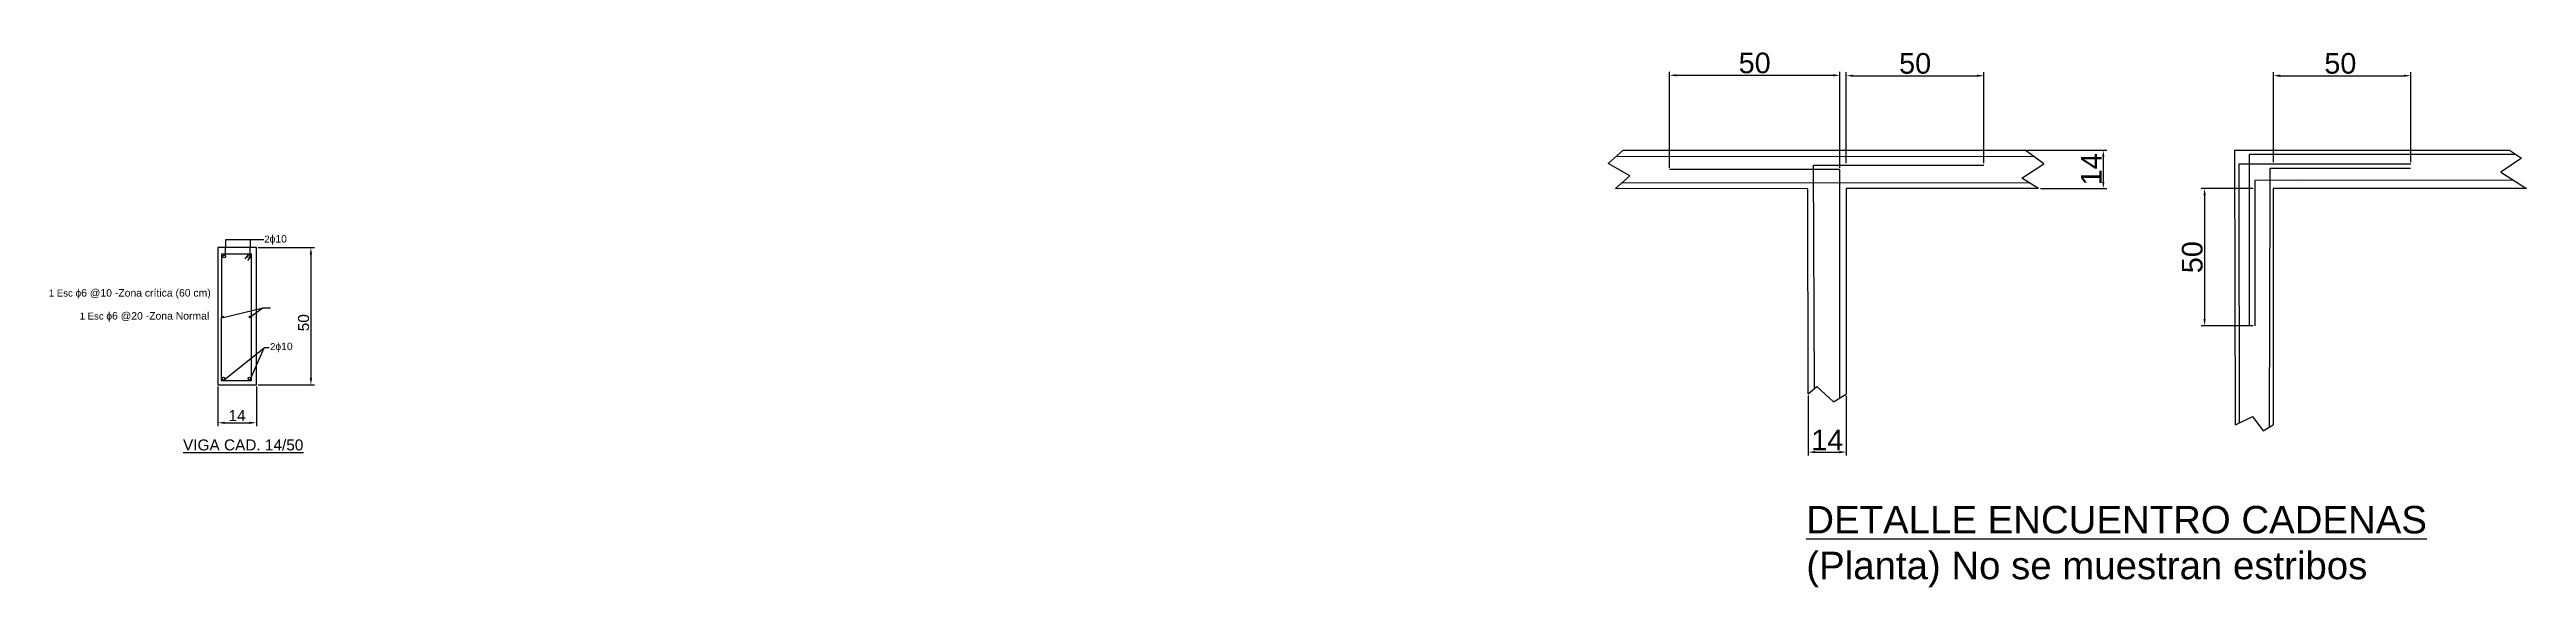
# Model space of a CAD drawing. Header units: centimetres. Extents: x 778 to 15841, y 1585 to 3584.
# Drawn here: x 3556 to 4457, y 2300 to 2496 of the extents above; entities that cross this region are included whole.
import ezdxf

# ---------------------------------------------------------------- set-up
doc = ezdxf.new("R2010")
doc.units = ezdxf.units.CM
doc.layers.get('DEFPOINTS').update_dxf_attribs({"color": 250})
doc.layers.add('armadura horizotal', color=7, linetype='Continuous', lineweight=30, true_color=0xff9eff)
for name, color, linetype in [('Cadena', 8, 'Continuous'), ('Cotas', 80, 'Continuous'), ('Texto', 7, 'Continuous')]:
    doc.layers.add(name, color=color, linetype=linetype)
doc.styles.get("Standard").update_dxf_attribs({"font": 'arial.ttf'})
doc.dimstyles.new('ISO-25', dxfattribs={"dimtxt": 7.5, "dimasz": 2.5, "dimexe": 1.25, "dimexo": 0.625, "dimtad": 1, "dimtxsty": 'Standard', "dimcen": 2.5, "dimadec": 0, "dimazin": 0, "dimtfac": 1, "dimtmove": 0, "dimatfit": 3, "dimfxl": 1, "dimarcsym": 0})

msp = doc.modelspace()

# ---------------------------------------------------------------- texts
at = {"layer": 'armadura horizotal', "char_height": 2.5, "attachment_point": 1}
for s, width, gutter_width, heights, insert in [('2{\\H1.08333x;ɸ10}', 9.36671, 12.5, [3.077], (3634.109, 2428.751)), ('1 Esc {\\H1.08333x;ɸ6 @10 -Zona crítica (60 cm)}', 61.99663, 16.988, [5.286], (3555.694, 2409.084)), ('1 Esc {\\H1.08333x;ɸ6 @20 -Zona Normal}', 61.99663, 16.988, [5.286], (3566.921, 2400.713)), ('2{\\H1.08333x;ɸ10}', 9.36671, 12.5, [3.077], (3636.224, 2389.609))]:
    msp.add_mtext_dynamic_manual_height_columns(s, width=width, gutter_width=gutter_width, heights=heights, dxfattribs=dict(at, insert=insert))
at = {"layer": 'Texto', "attachment_point": 1}
for s, width, heights, insert, char_height in [('\\pxt8;{\\LVIGA CAD. 14/50}', 298.08324, [16.402], (3604.547, 2354.379), 4), ('\\pxt8;{\\LDETALLE ENCUENTRO CADENAS\\P}(Planta) No se muestran estribos', 627.55152, [110.625], (4195.301, 2330.174), 10)]:
    msp.add_mtext_dynamic_manual_height_columns(s, width=width, gutter_width=12.5, heights=heights, dxfattribs=dict(at, insert=insert, char_height=char_height))

# ---------------------------------------------------------------- blocks, each defined once
blk = doc.blocks.new('*D160')
at = {"layer": 'Cotas', "color": 0, "lineweight": -2, "transparency": 16777216}
for p, q in [((3617.22, 2373.59), (3617.22, 2359.19)), ((3631.22, 2373.59), (3631.22, 2359.19)), ((3619.72, 2360.44), (3628.72, 2360.44))]:
    blk.add_line(p, q, dxfattribs=at)
at = {"layer": 'Cotas', "color": 0, "transparency": 16777216}
for points in [[(3619.72, 2360.85), (3619.72, 2360.02), (3617.22, 2360.44)], [(3628.72, 2360.85), (3628.72, 2360.02), (3631.22, 2360.44)]]:
    blk.add_solid(points, dxfattribs=at)
at = {"layer": 'DEFPOINTS', "color": 0, "transparency": 16777216}
for p in [(3617.22, 2374.22), (3631.22, 2374.22), (3631.22, 2360.44)]:
    blk.add_point(p, dxfattribs=at)
at = {"layer": 'Cotas', "color": 0, "transparency": 16777216, "insert": (3624.22, 2363.07), "char_height": 4, "attachment_point": 5}
blk.add_mtext('14', dxfattribs=at)
blk = doc.blocks.new('*D161')
at = {"layer": 'Cotas', "color": 0, "lineweight": -2, "transparency": 16777216}
for p, q in [((3631.85, 2424.22), (3652.34, 2424.22)), ((3651.09, 2421.72), (3651.09, 2376.72)), ((3631.85, 2374.22), (3652.34, 2374.22))]:
    blk.add_line(p, q, dxfattribs=at)
at = {"layer": 'Cotas', "color": 0, "transparency": 16777216}
for points in [[(3650.67, 2421.72), (3651.5, 2421.72), (3651.09, 2424.22)], [(3650.67, 2376.72), (3651.5, 2376.72), (3651.09, 2374.22)]]:
    blk.add_solid(points, dxfattribs=at)
at = {"layer": 'DEFPOINTS', "color": 0, "transparency": 16777216}
for p in [(3631.22, 2424.22), (3631.22, 2374.22), (3651.09, 2374.22)]:
    blk.add_point(p, dxfattribs=at)
at = {"layer": 'Cotas', "color": 0, "transparency": 16777216, "insert": (3648.42, 2396.86), "char_height": 4, "attachment_point": 5, "rotation": 90}
blk.add_mtext('50', dxfattribs=at)
blk = doc.blocks.new('*D163')
at = {"layer": 'Cotas', "color": 0, "lineweight": -2, "transparency": 16777216}
for p, q in [((4145.51, 2453.23), (4145.51, 2488.17)), ((4207.51, 2453.23), (4207.51, 2488.17)), ((4148.01, 2486.92), (4205.01, 2486.92))]:
    blk.add_line(p, q, dxfattribs=at)
at = {"layer": 'Cotas', "color": 0, "transparency": 16777216}
for points in [[(4148.01, 2487.33), (4148.01, 2486.5), (4145.51, 2486.92)], [(4205.01, 2487.33), (4205.01, 2486.5), (4207.51, 2486.92)]]:
    blk.add_solid(points, dxfattribs=at)
at = {"layer": 'DEFPOINTS', "color": 0, "transparency": 16777216}
for p in [(4207.51, 2486.92), (4145.51, 2452.61), (4207.51, 2452.61)]:
    blk.add_point(p, dxfattribs=at)
at = {"layer": 'Cotas', "color": 0, "transparency": 16777216, "insert": (4176.51, 2491.37), "char_height": 7.5, "attachment_point": 5}
blk.add_mtext('50', dxfattribs=at)
blk = doc.blocks.new('*D164')
at = {"layer": 'Cotas', "color": 0, "lineweight": -2, "transparency": 16777216}
for p, q in [((4209.85, 2454.89), (4209.85, 2488.01)), ((4259.94, 2454.89), (4259.94, 2488.01)), ((4212.35, 2486.76), (4257.44, 2486.76))]:
    blk.add_line(p, q, dxfattribs=at)
at = {"layer": 'Cotas', "color": 0, "transparency": 16777216}
for points in [[(4212.35, 2487.18), (4212.35, 2486.34), (4209.85, 2486.76)], [(4257.44, 2487.18), (4257.44, 2486.34), (4259.94, 2486.76)]]:
    blk.add_solid(points, dxfattribs=at)
at = {"layer": 'DEFPOINTS', "color": 0, "transparency": 16777216}
for p in [(4259.94, 2486.76), (4209.85, 2454.26), (4259.94, 2454.26)]:
    blk.add_point(p, dxfattribs=at)
at = {"layer": 'Cotas', "color": 0, "transparency": 16777216, "insert": (4234.9, 2491.21), "char_height": 7.5, "width": 18.0338, "attachment_point": 5}
blk.add_mtext('50', dxfattribs=at)
blk = doc.blocks.new('*D165')
at = {"layer": 'Cotas', "color": 0, "lineweight": -2, "transparency": 16777216}
for p, q in [((4275.57, 2459.71), (4304.63, 2459.71)), ((4303.38, 2457.21), (4303.38, 2448.21)), ((4280.47, 2445.71), (4304.63, 2445.71))]:
    blk.add_line(p, q, dxfattribs=at)
at = {"layer": 'Cotas', "color": 0, "transparency": 16777216}
for points in [[(4302.97, 2457.21), (4303.8, 2457.21), (4303.38, 2459.71)], [(4302.97, 2448.21), (4303.8, 2448.21), (4303.38, 2445.71)]]:
    blk.add_solid(points, dxfattribs=at)
at = {"layer": 'DEFPOINTS', "color": 0, "transparency": 16777216}
for p in [(4274.95, 2459.71), (4279.85, 2445.71), (4303.38, 2445.71)]:
    blk.add_point(p, dxfattribs=at)
at = {"layer": 'Cotas', "color": 0, "transparency": 16777216, "insert": (4298.99, 2452.71), "char_height": 7.5, "attachment_point": 5, "rotation": 90}
blk.add_mtext('14', dxfattribs=at)
blk = doc.blocks.new('*D166')
at = {"layer": 'Cotas', "color": 0, "lineweight": -2, "transparency": 16777216}
for p, q in [((4196.02, 2370.39), (4196.02, 2348.51)), ((4209.85, 2370.26), (4209.85, 2348.51)), ((4198.52, 2349.76), (4207.35, 2349.76))]:
    blk.add_line(p, q, dxfattribs=at)
at = {"layer": 'Cotas', "color": 0, "transparency": 16777216}
for points in [[(4198.52, 2350.18), (4198.52, 2349.34), (4196.02, 2349.76)], [(4207.35, 2350.18), (4207.35, 2349.34), (4209.85, 2349.76)]]:
    blk.add_solid(points, dxfattribs=at)
at = {"layer": 'DEFPOINTS', "color": 0, "transparency": 16777216}
for p in [(4196.02, 2371.02), (4209.85, 2370.89), (4209.85, 2349.76)]:
    blk.add_point(p, dxfattribs=at)
at = {"layer": 'Cotas', "color": 0, "transparency": 16777216, "insert": (4202.93, 2354.15), "char_height": 7.5, "attachment_point": 5}
blk.add_mtext('14', dxfattribs=at)
blk = doc.blocks.new('*D167')
at = {"layer": 'Cotas', "color": 0, "lineweight": -2, "transparency": 16777216}
for p, q in [((4365.28, 2455.31), (4365.28, 2488.01)), ((4415.28, 2455.31), (4415.28, 2488.01)), ((4367.78, 2486.76), (4412.78, 2486.76))]:
    blk.add_line(p, q, dxfattribs=at)
at = {"layer": 'Cotas', "color": 0, "transparency": 16777216}
for points in [[(4367.78, 2487.18), (4367.78, 2486.34), (4365.28, 2486.76)], [(4412.78, 2487.18), (4412.78, 2486.34), (4415.28, 2486.76)]]:
    blk.add_solid(points, dxfattribs=at)
at = {"layer": 'DEFPOINTS', "color": 0, "transparency": 16777216}
for p in [(4415.28, 2486.76), (4365.28, 2454.69), (4415.28, 2454.69)]:
    blk.add_point(p, dxfattribs=at)
at = {"layer": 'Cotas', "color": 0, "transparency": 16777216, "insert": (4389.65, 2491.21), "char_height": 7.5, "attachment_point": 5}
blk.add_mtext('50', dxfattribs=at)
blk = doc.blocks.new('*D168')
at = {"layer": 'Cotas', "color": 0, "lineweight": -2, "transparency": 16777216}
for p, q in [((4357.92, 2445.71), (4338.99, 2445.71)), ((4340.24, 2443.21), (4340.24, 2398.21)), ((4357.92, 2395.71), (4338.99, 2395.71))]:
    blk.add_line(p, q, dxfattribs=at)
at = {"layer": 'Cotas', "color": 0, "transparency": 16777216}
for points in [[(4339.82, 2443.21), (4340.66, 2443.21), (4340.24, 2445.71)], [(4339.82, 2398.21), (4340.66, 2398.21), (4340.24, 2395.71)]]:
    blk.add_solid(points, dxfattribs=at)
at = {"layer": 'DEFPOINTS', "color": 0, "transparency": 16777216}
for p in [(4358.55, 2445.71), (4340.24, 2395.71), (4358.55, 2395.71)]:
    blk.add_point(p, dxfattribs=at)
at = {"layer": 'Cotas', "color": 0, "transparency": 16777216, "insert": (4335.79, 2420.71), "char_height": 7.5, "attachment_point": 5, "rotation": 90}
blk.add_mtext('50', dxfattribs=at)

# ---------------------------------------------------------------- dimensions: what is measured, and where the dimension line sits
at = {"layer": 'Cotas'}
for base, p1, p2, text, picture, middle in [((4207.506, 2486.916), (4145.506, 2452.61), (4207.506, 2452.61), '50', '*D163', (4176.506, 2491.37)), ((4259.944, 2486.76), (4209.848, 2454.262), (4259.944, 2454.262), '50', '*D164', (4234.896, 2491.214)), ((4209.848, 2349.762), (4196.019, 2371.017), (4209.848, 2370.887), '14', '*D166', (4202.934, 2354.152))]:
    dim = msp.add_linear_dim(base=base, p1=p1, p2=p2, text=text, dimstyle='ISO-25', dxfattribs=at)
    dim.commit()
    dim.dimension.update_dxf_attribs({"geometry": picture, "text_midpoint": middle})
dim = msp.add_linear_dim(base=(4415.278, 2486.76), p1=(4365.278, 2454.688), p2=(4415.278, 2454.688), dimstyle='ISO-25', dxfattribs=at)
dim.commit()
dim.dimension.update_dxf_attribs({"geometry": '*D167', "text_midpoint": (4389.65, 2486.76), "dimtype": 160})
for base, p1, p2, picture, middle in [((4303.382, 2445.712), (4274.948, 2459.712), (4279.848, 2445.712), '*D165', (4298.992, 2452.712)), ((4340.24, 2395.712), (4358.549, 2445.712), (4358.549, 2395.712), '*D168', (4335.786, 2420.712))]:
    dim = msp.add_linear_dim(base=base, p1=p1, p2=p2, angle=90, dimstyle='ISO-25', dxfattribs=at)
    dim.commit()
    dim.dimension.update_dxf_attribs({"geometry": picture, "text_midpoint": middle})
dim = msp.add_linear_dim(base=(3651.085, 2374.217), p1=(3631.221, 2424.217), p2=(3631.221, 2374.217), angle=90, dimstyle='ISO-25', override={"dimtxt": 4}, dxfattribs=at)
dim.commit()
dim.dimension.update_dxf_attribs({"geometry": '*D161', "text_midpoint": (3651.085, 2396.857), "dimtype": 160})
dim = msp.add_linear_dim(base=(3631.221, 2360.435), p1=(3617.221, 2374.217), p2=(3631.221, 2374.217), dimstyle='ISO-25', override={"dimtxt": 4}, dxfattribs=at)
dim.commit()
dim.dimension.update_dxf_attribs({"geometry": '*D160', "text_midpoint": (3624.221, 2363.069)})

# ---------------------------------------------------------------- linework, layer by layer
at = {"layer": 'armadura horizotal'}
for p, q in [((4126.033, 2457.363), (4277.919, 2457.493)), ((4207.506, 2452.61), (4145.506, 2452.61)), ((4198.268, 2372.921), (4197.944, 2454.262)), ((4197.944, 2454.262), (4259.944, 2454.262)), ((4207.541, 2369.452), (4207.506, 2452.61)), ((4352.859, 2445.712), (4352.777, 2454.688)), ((4352.777, 2454.688), (4365.278, 2454.688)), ((4369.108, 2458.105), (4356.407, 2458.055)), ((4356.407, 2458.047), (4356.407, 2445.712)), ((4364.088, 2445.712), (4364.105, 2453.167)), ((4364.105, 2453.167), (4365.236, 2453.167)), ((4365.236, 2453.167), (4415.236, 2453.167)), ((4365.278, 2454.688), (4415.278, 2454.688)), ((4453.56, 2458.105), (4369.108, 2458.105)), ((4128.116, 2447.742), (4276.295, 2447.874)), ((4352.988, 2360.457), (4352.859, 2445.712)), ((4356.407, 2445.712), (4356.407, 2395.712)), ((4373.985, 2448.732), (4358.549, 2448.674)), ((4358.549, 2448.674), (4358.549, 2445.712)), ((4358.549, 2445.712), (4358.549, 2395.712)), ((4363.902, 2358.911), (4364.088, 2445.712)), ((4452.721, 2448.668), (4373.985, 2448.732)), ((3620.028, 2420.981), (3620.085, 2427.145)), ((3620.085, 2427.145), (3629.046, 2427.145)), ((3628.999, 2420.996), (3629.046, 2427.145)), ((3629.046, 2427.145), (3633.918, 2427.145)), ((3618.497, 2421.772), (3618.458, 2375.852)), ((3629.451, 2421.772), (3618.497, 2421.781)), ((3628.114, 2421.459), (3627.058, 2420.149)), ((3628.981, 2420.761), (3628.053, 2419.533)), ((3629.4, 2375.852), (3629.451, 2421.772)), ((3619.124, 2398.697), (3633.747, 2402.237)), ((3633.747, 2402.237), (3629.273, 2398.974)), ((3633.747, 2402.237), (3636.34, 2402.237)), ((3619.651, 2376.25), (3634.061, 2387.762)), ((3629.197, 2376.626), (3634.061, 2387.762)), ((3635.829, 2387.762), (3634.061, 2387.762)), ((3618.458, 2375.852), (3629.4, 2375.852))]:
    msp.add_line(p, q, dxfattribs=at)
for centre, radius in [((3619.528, 2420.986), 0.5), ((3628.506, 2421.078), 0.5), ((3618.911, 2398.908), 0.3), ((3628.974, 2398.995), 0.3), ((3619.284, 2376.59), 0.5), ((3628.698, 2376.589), 0.5)]:
    msp.add_circle(centre, radius, dxfattribs=at)
msp.add_arc((3628.547, 2421.109), 0.557, 321.244958, 141.131244, dxfattribs=at)
at = {"layer": 'Cadena'}
for p, q in [((4123.165, 2454.812), (4128.673, 2459.712)), ((4131.058, 2450.376), (4123.165, 2454.812)), ((4128.673, 2459.712), (4274.948, 2459.712)), ((4273.719, 2449.441), (4281.71, 2454.662)), ((4281.71, 2454.662), (4274.948, 2459.712)), ((4351.461, 2359.712), (4351.241, 2459.712)), ((4351.241, 2459.712), (4451.241, 2459.712)), ((4455.518, 2456.749), (4448.06, 2451.625)), ((4451.241, 2459.712), (4455.518, 2456.749)), ((4125.848, 2445.712), (4131.058, 2450.376)), ((4195.848, 2445.615), (4125.848, 2445.712)), ((4196.019, 2371.017), (4195.848, 2445.615)), ((4279.848, 2445.712), (4209.848, 2445.712)), ((4209.848, 2445.712), (4209.848, 2370.887)), ((4279.848, 2445.712), (4273.719, 2449.441)), ((4457.383, 2445.712), (4365.241, 2445.712)), ((4365.241, 2445.712), (4365.241, 2359.712)), ((4448.06, 2451.625), (4457.383, 2445.712)), ((4196.019, 2371.017), (4199.099, 2373.626)), ((4199.099, 2373.626), (4205.234, 2368.017)), ((4205.234, 2368.017), (4209.848, 2370.887)), ((4351.461, 2359.712), (4357.664, 2362.739)), ((4357.664, 2362.739), (4361.58, 2357.523)), ((4361.58, 2357.523), (4365.241, 2359.712))]:
    msp.add_line(p, q, dxfattribs=at)
msp.add_lwpolyline([(3617.221, 2374.217), (3631.221, 2374.217), (3631.221, 2424.217), (3617.221, 2424.217)], close=True, dxfattribs=at)

msp.set_redraw_order([(e.dxf.handle, doc.entitydb.next_handle()) for e in msp.query("TEXT MTEXT ATTDEF DIMENSION ARC_DIMENSION")])  # texts and dimensions are drawn at this point

doc.saveas('drawing.dxf')
